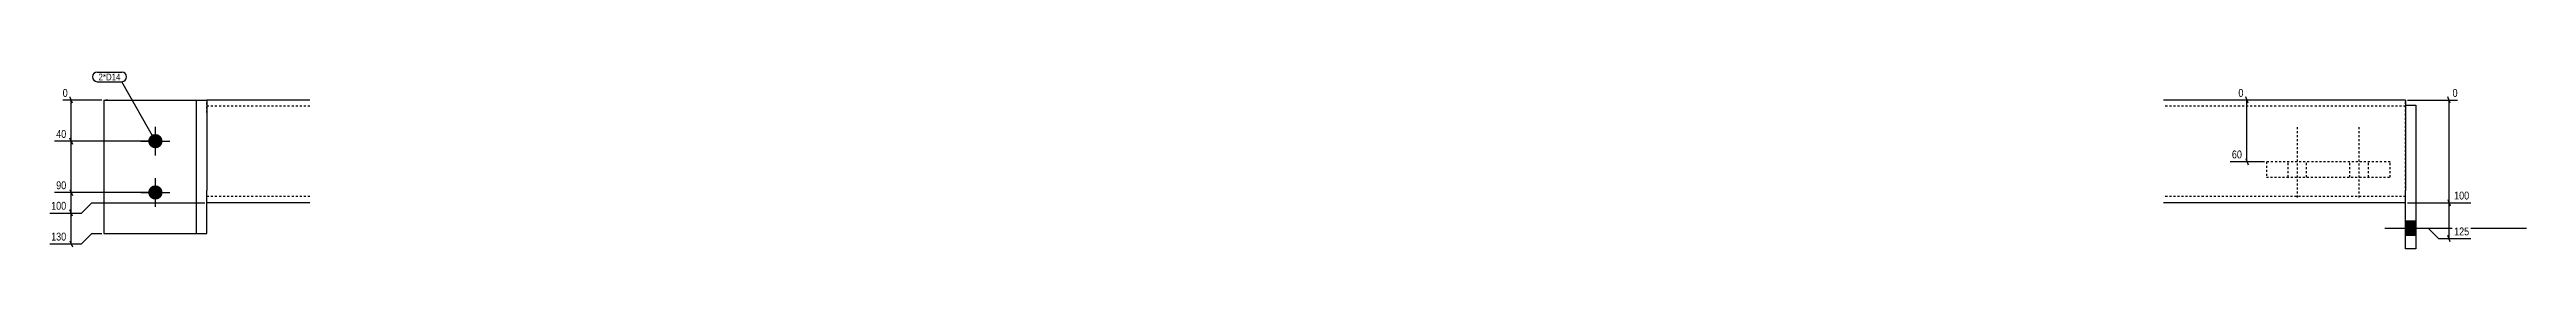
# Model space of a CAD drawing. Header units: millimetres. Extents: x 5 to 23496, y 3 to 654.
# Drawn here: x 7990 to 10395, y 5 to 177 of the extents above; entities that cross this region are included whole.
import ezdxf

# ---------------------------------------------------------------- set-up
doc = ezdxf.new("R2010")
doc.units = ezdxf.units.MM
doc.linetypes.add('DXK_LINE_DOT2', pattern=[3.9198, 1.9599, -1.9599])
for name, color, linetype in [('MÅLSÆTNING', 7, 'Continuous'), ('STÅL', 7, 'Continuous'), ('TEKST', 7, 'Continuous')]:
    doc.layers.add(name, color=color, linetype=linetype)
doc.styles.add('Arial Narrow', font='ARIALN.TTF', dxfattribs={"height": 0.2})

msp = doc.modelspace()

# ---------------------------------------------------------------- hatches: boundary and pattern name
at = {"layer": 'STÅL', "linetype": 'Continuous'}
for points in [[(8092.3, 116.8, -1), (8092.3, 102.8, -1)], [(8092.3, 66.8, -1), (8092.3, 52.8, -1)], [(10287.3, 17.8), (10287.3, 31.8), (10277.3, 31.8), (10277.3, 17.8)], [(10287.3, 17.8), (10287.3, 31.8), (10277.3, 31.8), (10277.3, 17.8)]]:
    msp.add_hatch(color=96, dxfattribs=at).paths.add_polyline_path(points)

# ---------------------------------------------------------------- linework, layer by layer
at = {"layer": 'MÅLSÆTNING', "color": 7, "linetype": 'Continuous'}
for p, q in [((8040.3, 149.8), (8002.3, 149.8)), ((8011.8, 146.8), (8009.4, 152.8)), ((8010.6, 109.8), (8010.6, 149.8)), ((10140.9, 149.8), (10115, 149.8)), ((10124.5, 146.8), (10122.1, 152.8)), ((10123.3, 89.8), (10123.3, 149.8)), ((10279.3, 149.8), (10327.9, 149.8)), ((10320.8, 146.8), (10318.4, 152.8)), ((10319.6, 49.8), (10319.6, 149.8)), ((8090.3, 109.8), (7994.5, 109.8)), ((8090.3, 109.8), (7994.5, 109.8)), ((8009.4, 112.8), (8011.8, 106.8)), ((8011.8, 106.8), (8009.4, 112.8)), ((10140.3, 89.8), (10107.2, 89.8)), ((10122.1, 92.8), (10124.5, 86.8)), ((8020.6, 39.8), (8030.6, 49.8)), ((8020.6, 39.8), (8030.6, 49.8)), ((8030.6, 49.8), (8140.3, 49.8)), ((8030.6, 49.8), (8140.3, 49.8)), ((10279.3, 49.8), (10340.6, 49.8)), ((10279.3, 49.8), (10340.6, 49.8)), ((10318.4, 52.8), (10320.8, 46.8)), ((10318.4, 52.8), (10320.8, 46.8)), ((10319.6, 14.8), (10319.6, 49.8)), ((7989.7, 39.8), (8020.6, 39.8)), ((8011.8, 36.8), (8009.4, 42.8)), ((8010.6, 9.8), (8010.6, 39.8)), ((10299.6, 24.8), (10279.3, 24.8)), ((10309.6, 14.8), (10299.6, 24.8)), ((7989.7, 9.8), (8020.6, 9.8)), ((8009.4, 12.8), (8011.8, 6.8)), ((8020.6, 9.8), (8030.6, 19.8)), ((8030.6, 19.8), (8040.3, 19.8)), ((10340.6, 14.8), (10309.6, 14.8)), ((10320.8, 11.8), (10318.4, 17.8))]:
    msp.add_line(p, q, dxfattribs=at)
at = {"layer": 'STÅL', "color": 2, "linetype": 'Continuous'}
for p, q in [((8042.3, 149.8), (8142.3, 149.8)), ((8042.3, 149.8), (8042.3, 19.8)), ((8132.3, 19.8), (8132.3, 149.8)), ((8142.3, 149.8), (8142.3, 137.8)), ((8242.3, 149.8), (8142.3, 149.8)), ((10277.3, 149.8), (10042.3, 149.8)), ((10277.3, 149.8), (10277.3, 148.9)), ((10277.3, 148.9), (10277.3, 137.8)), ((10277.3, 144.8), (10287.3, 144.8)), ((10287.3, 144.8), (10287.3, 4.8)), ((8142.3, 137.8), (8142.3, 61.8)), ((8142.3, 137.8), (8142.3, 137.8)), ((8142.3, 137.8), (8142.3, 61.8)), ((10277.3, 137.8), (10277.3, 61.8)), ((8142.3, 19.8), (8142.3, 61.8)), ((8142.3, 61.8), (8142.3, 61.8)), ((8242.3, 49.8), (8142.3, 49.8)), ((10277.3, 49.8), (10042.3, 49.8)), ((10277.3, 52.3), (10277.3, 61.8)), ((10277.3, 4.8), (10277.3, 52.3)), ((8042.3, 19.8), (8142.3, 19.8)), ((10287.3, 4.8), (10277.3, 4.8))]:
    msp.add_line(p, q, dxfattribs=at)
at = {"layer": 'STÅL', "color": 7, "linetype": 'DXK_LINE_DOT2'}
for p, q in [((8046, 149.8), (8042.3, 149.8)), ((8142.3, 137.8), (8142.3, 149.8)), ((10277.3, 146.3), (10277.3, 149.8)), ((10277.3, 52.3), (10277.3, 144.8)), ((8242.3, 143.8), (8142.3, 143.8)), ((8142.3, 137.8), (8142.3, 137.8)), ((10277.3, 143.8), (10042.3, 143.8)), ((10142.3, 89.8), (10142.3, 74.8)), ((10262.3, 89.8), (10142.3, 89.8)), ((10142.3, 74.8), (10262.3, 74.8)), ((10262.3, 74.8), (10262.3, 89.8)), ((8142.3, 61.8), (8142.3, 61.8)), ((8142.3, 49.8), (8142.3, 61.8)), ((8242.3, 55.8), (8142.3, 55.8)), ((10277.3, 55.8), (10042.3, 55.8)), ((10277.3, 50.7), (10277.3, 52.3)), ((10277.3, 49.8), (10277.3, 50.7))]:
    msp.add_line(p, q, dxfattribs=at)
at = {"layer": 'STÅL', "color": 96, "linetype": 'Continuous'}
for p, q in [((8092.3, 95.8), (8092.3, 123.8)), ((8078.3, 109.8), (8106.3, 109.8)), ((8092.3, 45.8), (8092.3, 73.8)), ((8078.3, 59.8), (8106.3, 59.8)), ((10394.8, 24.8), (10257.3, 24.8)), ((10394.8, 24.8), (10257.3, 24.8)), ((10287.3, 31.8), (10277.3, 31.8)), ((10287.3, 31.8), (10277.3, 31.8)), ((10287.3, 17.8), (10277.3, 17.8)), ((10287.3, 17.8), (10277.3, 17.8))]:
    msp.add_line(p, q, dxfattribs=at)
at = {"layer": 'STÅL', "color": 96, "linetype": 'DXK_LINE_DOT2'}
for p, q in [((10172.3, 54.8), (10172.3, 124.8)), ((10232.3, 54.8), (10232.3, 124.8)), ((10163.3, 74.8), (10163.3, 89.8)), ((10181.3, 74.8), (10181.3, 89.8)), ((10223.3, 74.8), (10223.3, 89.8)), ((10241.3, 74.8), (10241.3, 89.8))]:
    msp.add_line(p, q, dxfattribs=at)

# ---------------------------------------------------------------- wipeouts: each hides what was drawn before it
at = {"color": 0}
msp.add_wipeout([(8058.5, 168.9), (8058.5, 175.9), (8037.1, 175.9), (8037.1, 168.9)], dxfattribs=at).dxf.layer = 'TEKST'

# ---------------------------------------------------------------- next in the draw order: wipeouts: each hides what was drawn before it
at = {"color": 0, "linetype": 'Continuous'}
for points in [[(8008.8, 151.4), (8008.8, 162.6), (8000.7, 162.6), (8000.7, 151.4)], [(10121.5, 151.4), (10121.5, 162.6), (10113.4, 162.6), (10113.4, 151.4)], [(10329.5, 151.4), (10329.5, 162.6), (10321.4, 162.6), (10321.4, 151.4)], [(10120, 91.4), (10120, 102.6), (10107.1, 102.6), (10107.1, 91.4)], [(8007.4, 41.4), (8007.4, 52.6), (7989.5, 52.6), (7989.5, 41.4)], [(10340.7, 51.4), (10340.7, 62.6), (10322.9, 62.6), (10322.9, 51.4)], [(10340.7, 16.4), (10340.7, 27.6), (10322.9, 27.6), (10322.9, 16.4)], [(8007.4, 11.4), (8007.4, 22.6), (7989.5, 22.6), (7989.5, 11.4)]]:
    msp.add_wipeout(points, dxfattribs=at).dxf.layer = 'MÅLSÆTNING'
at = {"color": 0}
msp.add_wipeout([(8058.5, 168.9), (8058.5, 175.9), (8037.1, 175.9), (8037.1, 168.9)], dxfattribs=at).dxf.layer = 'TEKST'

# ---------------------------------------------------------------- next in the draw order: linework, layer by layer
at = {"layer": 'MÅLSÆTNING', "color": 7, "linetype": 'Continuous'}
for p, q in [((8010.6, 59.8), (8010.6, 109.8)), ((8090.3, 59.8), (7994.5, 59.8)), ((8090.3, 59.8), (7994.5, 59.8)), ((8009.4, 62.8), (8011.8, 56.8)), ((8009.4, 62.8), (8011.8, 56.8)), ((8010.6, 39.8), (8010.6, 59.8)), ((7989.7, 39.8), (8020.6, 39.8)), ((8011.8, 36.8), (8009.4, 42.8))]:
    msp.add_line(p, q, dxfattribs=at)
at = {"layer": 'TEKST', "color": 7, "linetype": 'Continuous'}
for p, q in [((8035.9, 177.1), (8059.7, 177.1)), ((8035.9, 167.7), (8059.7, 167.7)), ((8092.3, 109.8), (8059.7, 167.7))]:
    msp.add_line(p, q, dxfattribs=at)
for centre, start, end in [((8035.9, 172.4), 90, 270), ((8059.7, 172.4), 270, 90)]:
    msp.add_arc(centre, 4.7, start, end, dxfattribs=at)

# ---------------------------------------------------------------- next in the draw order: texts
at = {"layer": 'MÅLSÆTNING', "color": 3, "linetype": 'Continuous', "style": 'Arial Narrow'}
for s, p in [('0', (8002.3, 153)), ('0', (10115, 153)), ('0', (10323, 153)), ('60', (10108.7, 93)), ('100', (7991.1, 43)), ('100', (10324.5, 53)), ('125', (10324.5, 18)), ('130', (7991.1, 13))]:
    msp.add_text(s, height=7.64, dxfattribs=at).set_placement(p)
at = {"layer": 'TEKST', "color": 3, "style": 'Arial Narrow'}
msp.add_text('2*D14', height=6.68, dxfattribs=at).set_placement((8037.1, 168.9))

# ---------------------------------------------------------------- next in the draw order: wipeouts: each hides what was drawn before it
at = {"color": 0, "linetype": 'Continuous'}
for points in [[(8007.4, 111.4), (8007.4, 122.6), (7994.4, 122.6), (7994.4, 111.4)], [(8007.4, 61.4), (8007.4, 72.6), (7994.4, 72.6), (7994.4, 61.4)]]:
    msp.add_wipeout(points, dxfattribs=at).dxf.layer = 'MÅLSÆTNING'

# ---------------------------------------------------------------- next in the draw order: texts
at = {"layer": 'MÅLSÆTNING', "color": 3, "linetype": 'Continuous', "style": 'Arial Narrow'}
for s, p in [('40', (7996, 113)), ('90', (7996, 63))]:
    msp.add_text(s, height=7.64, dxfattribs=at).set_placement(p)

doc.saveas('drawing.dxf')
